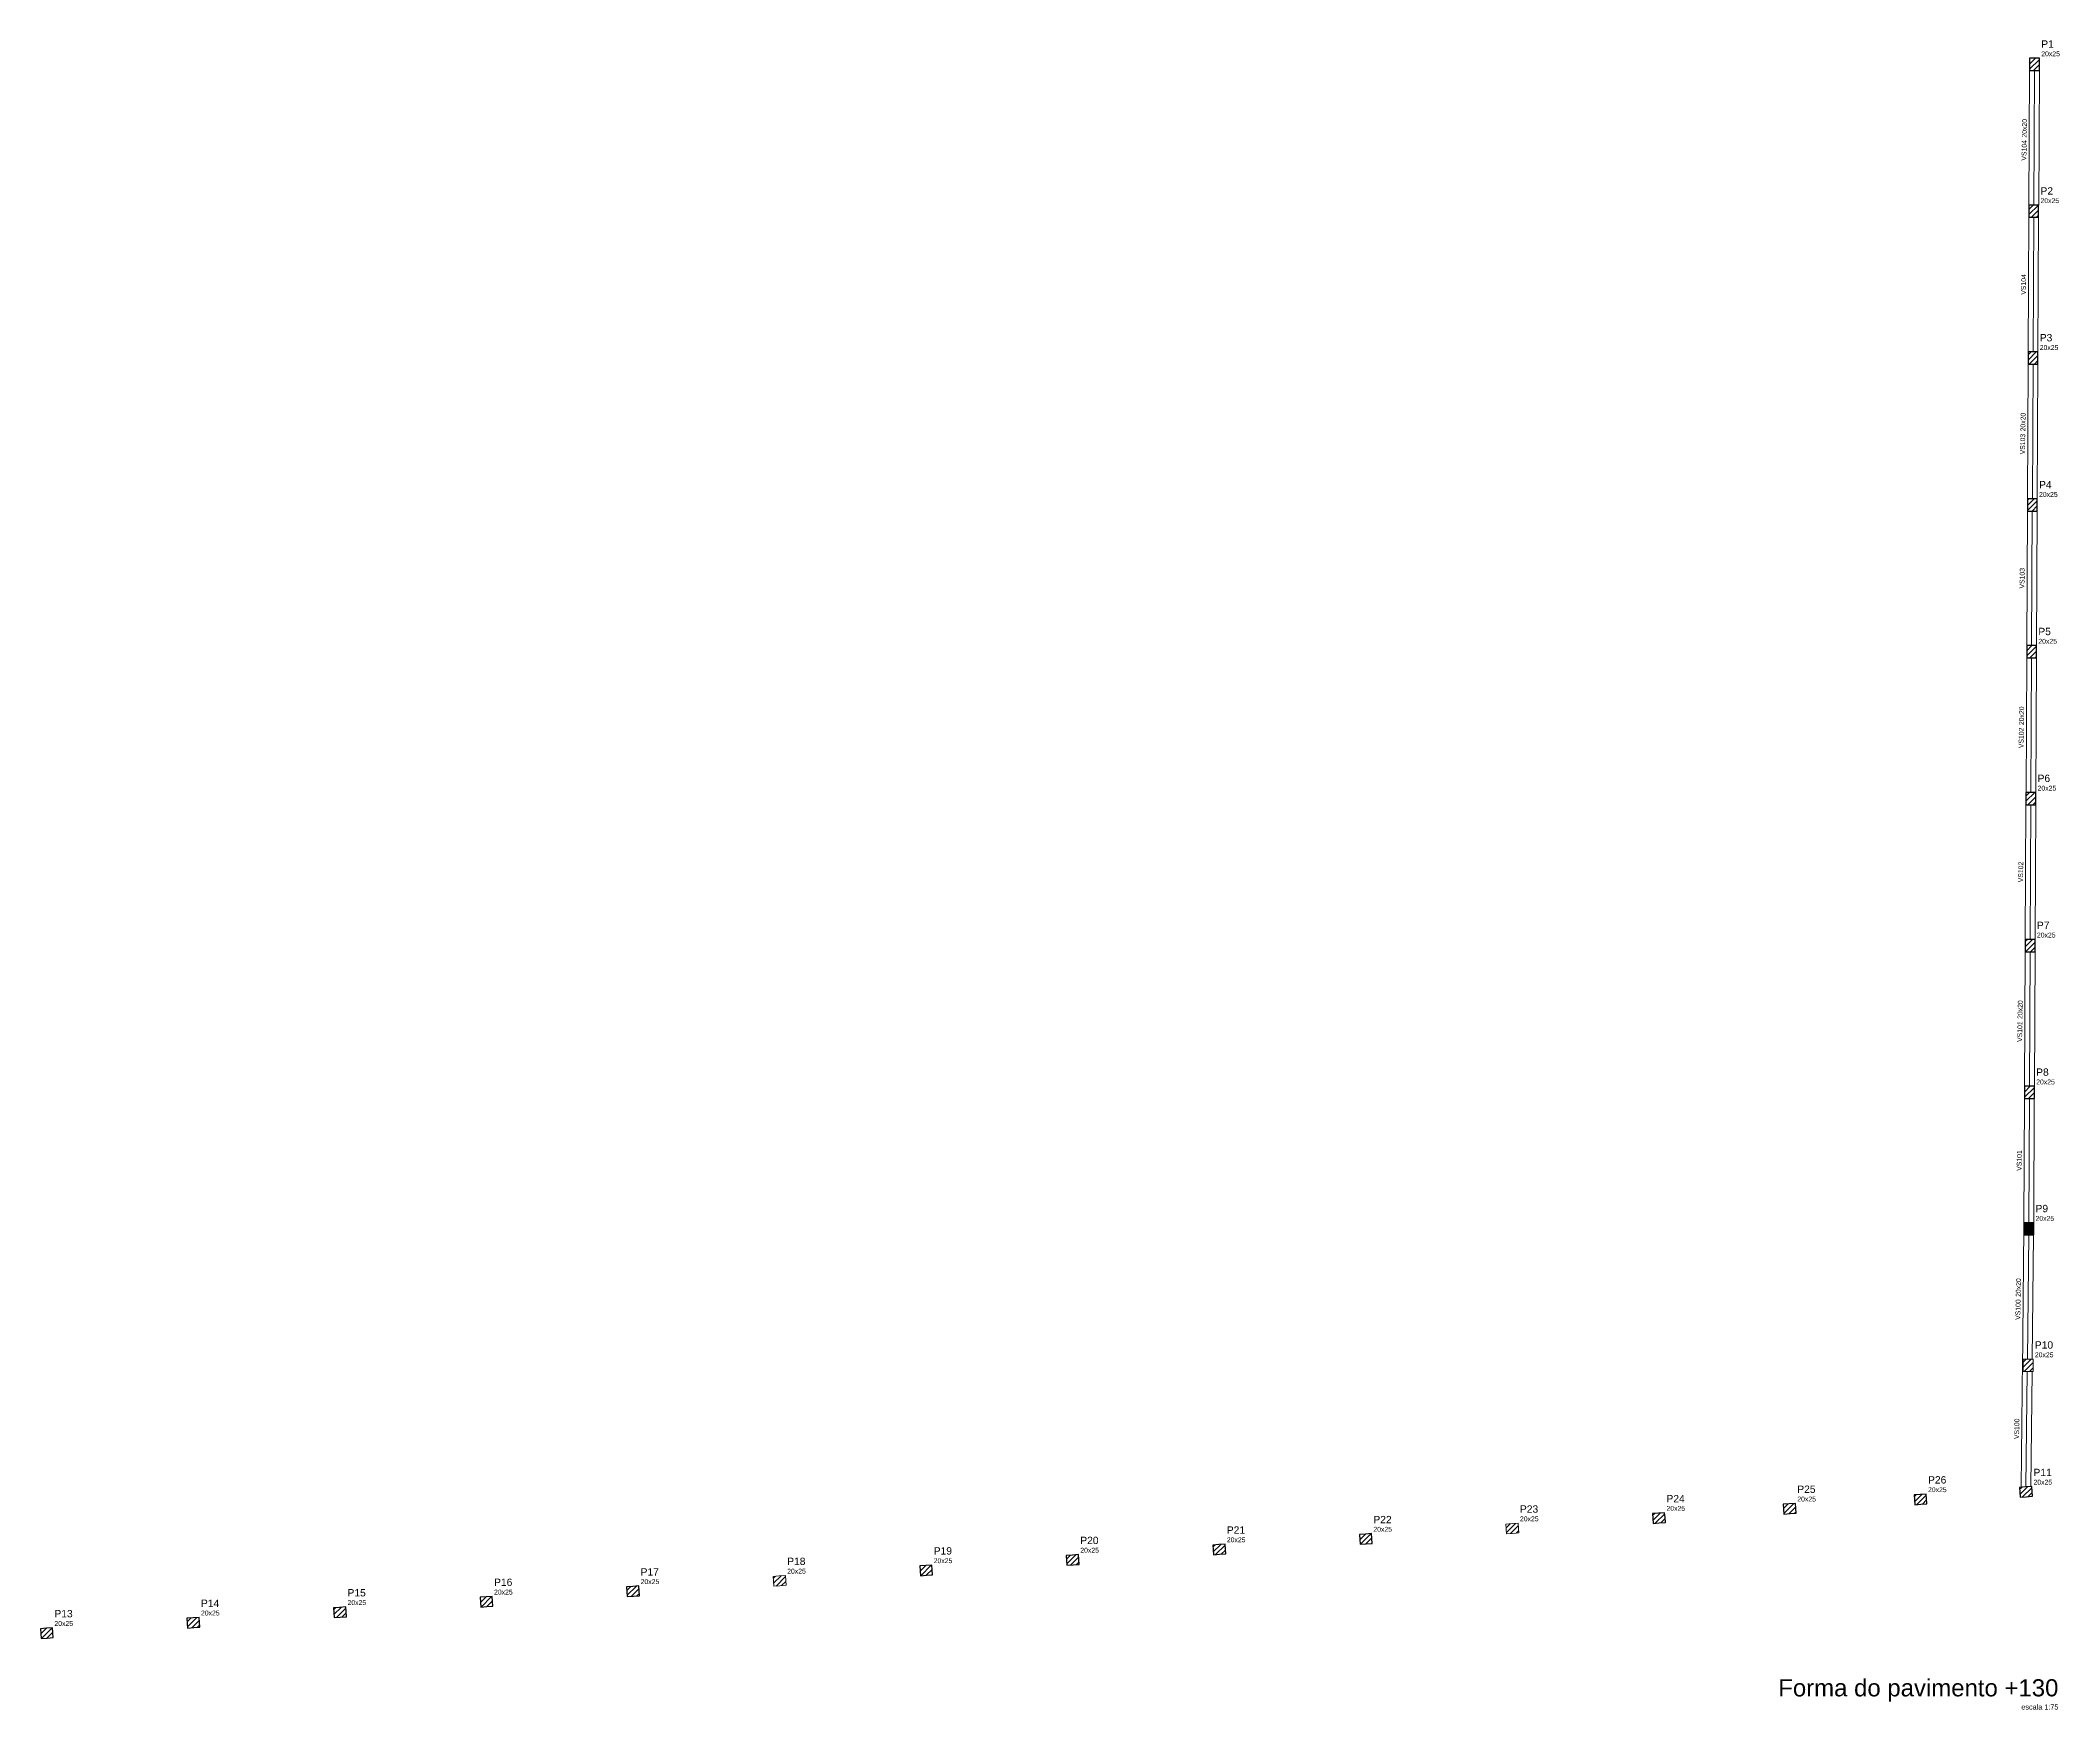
# Model space of a CAD drawing. Header units: millimetres. Extents: x 7 to 580, y -90 to 91.
# Drawn here: x 310.8 to 393.3, y 10.8 to 79 of the extents above; entities that cross this region are included whole.
import ezdxf

# ---------------------------------------------------------------- set-up
doc = ezdxf.new("R2010")
doc.units = ezdxf.units.MM
for name, color, linetype, lineweight in [('FO-Eixos', 5, 'Continuous', 5), ('FO-Hachuras dos pilares', 9, 'Continuous', 5), ('FO-Pilares', 4, 'Continuous', 30), ('FO-Textos das vigas', 7, 'Continuous', 5), ('FO-Textos dos pilares', 7, 'Continuous', 5), ('FO-Títulos', 1, 'Continuous', 20), ('FO-Vigas', 1, 'Continuous', 20)]:
    doc.layers.add(name, color=color, linetype=linetype, lineweight=lineweight)
doc.styles.add('Arial', font='arial.ttf')

msp = doc.modelspace()

# ---------------------------------------------------------------- hatches: boundary and pattern name
at = {"layer": 'FO-Hachuras dos pilares', "linetype": 'Continuous', "true_color": 0x000000}
h = msp.add_hatch(dxfattribs=at)
h.set_pattern_fill('ANSI31', color=18, scale=0.047, style=0)
h.paths.add_polyline_path([(392.073, 77.7935), (392.273, 77.7935), (392.473, 77.7935), (392.473, 78.0435), (392.473, 78.2935), (392.273, 78.2935), (392.073, 78.2935), (392.073, 78.0435)])
h = msp.add_hatch(dxfattribs=at)
h.set_pattern_fill('ANSI31', color=18, scale=0.047, style=0)
h.paths.add_polyline_path([(392.0416, 71.7935), (392.2416, 71.7935), (392.4416, 71.7935), (392.4416, 72.0435), (392.4416, 72.2935), (392.2416, 72.2935), (392.0416, 72.2935), (392.0416, 72.0435)])
h = msp.add_hatch(dxfattribs=at)
h.set_pattern_fill('ANSI31', color=18, scale=0.047, style=0)
h.paths.add_polyline_path([(392.0122, 65.7935), (392.2122, 65.7935), (392.4122, 65.7935), (392.4122, 66.0435), (392.4122, 66.2935), (392.2122, 66.2935), (392.0122, 66.2935), (392.0122, 66.0435)])
h = msp.add_hatch(dxfattribs=at)
h.set_pattern_fill('ANSI31', color=18, scale=0.047, style=0)
h.paths.add_polyline_path([(391.983, 59.7935), (392.183, 59.7935), (392.383, 59.7935), (392.383, 60.0435), (392.383, 60.2935), (392.183, 60.2935), (391.983, 60.2935), (391.983, 60.0435)])
h = msp.add_hatch(dxfattribs=at)
h.set_pattern_fill('ANSI31', color=18, scale=0.047, style=0)
h.paths.add_polyline_path([(391.9536, 53.7935), (392.1536, 53.7935), (392.3536, 53.7935), (392.3536, 54.0435), (392.3536, 54.2935), (392.1536, 54.2935), (391.9536, 54.2935), (391.9536, 54.0435)])
h = msp.add_hatch(dxfattribs=at)
h.set_pattern_fill('ANSI31', color=18, scale=0.047, style=0)
h.paths.add_polyline_path([(391.9244, 47.7935), (392.1244, 47.7935), (392.3244, 47.7935), (392.3244, 48.0435), (392.3244, 48.2935), (392.1244, 48.2935), (391.9244, 48.2935), (391.9244, 48.0435)])
h = msp.add_hatch(dxfattribs=at)
h.set_pattern_fill('ANSI31', color=18, scale=0.047, style=0)
h.paths.add_polyline_path([(391.895, 41.7935), (392.095, 41.7935), (392.295, 41.7935), (392.295, 42.0435), (392.295, 42.2935), (392.095, 42.2935), (391.895, 42.2935), (391.895, 42.0435)])
h = msp.add_hatch(dxfattribs=at)
h.set_pattern_fill('ANSI31', color=18, scale=0.047, style=0)
h.paths.add_polyline_path([(391.8658, 35.7935), (392.0658, 35.7935), (392.2658, 35.7935), (392.2658, 36.0435), (392.2658, 36.2935), (392.0658, 36.2935), (391.8658, 36.2935), (391.8658, 36.0435)])
at = {"layer": 'FO-Hachuras dos pilares', "linetype": 'Continuous'}
msp.add_hatch(color=256, dxfattribs=at).paths.add_polyline_path([(391.8386, 30.2213), (392.0386, 30.2213), (392.2386, 30.2213), (392.2386, 30.4713), (392.2386, 30.7213), (392.0386, 30.7213), (391.8386, 30.7213), (391.8386, 30.4713)])
at = {"layer": 'FO-Hachuras dos pilares', "linetype": 'Continuous', "true_color": 0x000000}
h = msp.add_hatch(dxfattribs=at)
h.set_pattern_fill('ANSI31', color=18, scale=0.047, style=0)
h.paths.add_polyline_path([(391.8114, 24.6489), (392.0114, 24.6489), (392.2114, 24.6489), (392.2114, 24.8989), (392.2114, 25.1489), (392.0114, 25.1489), (391.8114, 25.1489), (391.8114, 24.8989)])
h = msp.add_hatch(dxfattribs=at)
h.set_pattern_fill('ANSI31', color=18, scale=0.047, style=0)
h.paths.add_polyline_path([(391.6576, 19.9095), (391.6719, 19.71), (391.6862, 19.5105), (391.9356, 19.5284), (392.185, 19.5463), (392.1707, 19.7458), (392.1564, 19.9453), (391.907, 19.9274)])
h = msp.add_hatch(dxfattribs=at)
h.set_pattern_fill('ANSI31', color=18, scale=0.047, style=0)
h.paths.add_polyline_path([(382.0101, 19.2208), (382.0244, 19.0214), (382.0387, 18.8219), (382.288, 18.8397), (382.5374, 18.8576), (382.5231, 19.0571), (382.5088, 19.2566), (382.2594, 19.2387)])
h = msp.add_hatch(dxfattribs=at)
h.set_pattern_fill('ANSI31', color=18, scale=0.047, style=0)
h.paths.add_polyline_path([(387.3511, 19.6024), (387.3654, 19.403), (387.3797, 19.2035), (387.629, 19.2213), (387.8784, 19.2392), (387.8641, 19.4387), (387.8498, 19.6382), (387.6004, 19.6203)])
h = msp.add_hatch(dxfattribs=at)
h.set_pattern_fill('ANSI31', color=18, scale=0.047, style=0)
h.paths.add_polyline_path([(370.6843, 18.4118), (370.6986, 18.2124), (370.7129, 18.0129), (370.9622, 18.0307), (371.2116, 18.0486), (371.1973, 18.2481), (371.183, 18.4476), (370.9336, 18.4297)])
h = msp.add_hatch(dxfattribs=at)
h.set_pattern_fill('ANSI31', color=18, scale=0.047, style=0)
h.paths.add_polyline_path([(376.6693, 18.8394), (376.6836, 18.64), (376.6979, 18.4405), (376.9472, 18.4583), (377.1966, 18.4762), (377.1823, 18.6757), (377.168, 18.8752), (376.9186, 18.8573)])
h = msp.add_hatch(dxfattribs=at)
h.set_pattern_fill('ANSI31', color=18, scale=0.047, style=0)
h.paths.add_polyline_path([(358.7145, 17.5568), (358.7288, 17.3574), (358.7431, 17.1579), (358.9924, 17.1757), (359.2418, 17.1936), (359.2275, 17.3931), (359.2132, 17.5926), (358.9638, 17.5747)])
h = msp.add_hatch(dxfattribs=at)
h.set_pattern_fill('ANSI31', color=18, scale=0.047, style=0)
h.paths.add_polyline_path([(364.6995, 17.9842), (364.7138, 17.7848), (364.7281, 17.5853), (364.9774, 17.6031), (365.2268, 17.621), (365.2125, 17.8205), (365.1982, 18.02), (364.9488, 18.0021)])
h = msp.add_hatch(dxfattribs=at)
h.set_pattern_fill('ANSI31', color=18, scale=0.047, style=0)
h.paths.add_polyline_path([(346.7445, 16.7018), (346.7588, 16.5024), (346.7731, 16.3029), (347.0224, 16.3207), (347.2718, 16.3386), (347.2575, 16.5381), (347.2432, 16.7376), (346.9938, 16.7197)])
h = msp.add_hatch(dxfattribs=at)
h.set_pattern_fill('ANSI31', color=18, scale=0.047, style=0)
h.paths.add_polyline_path([(352.7295, 17.1292), (352.7438, 16.9298), (352.7581, 16.7303), (353.0074, 16.7481), (353.2568, 16.766), (353.2425, 16.9655), (353.2282, 17.165), (352.9788, 17.1471)])
h = msp.add_hatch(dxfattribs=at)
h.set_pattern_fill('ANSI31', color=18, scale=0.047, style=0)
h.paths.add_polyline_path([(334.7745, 15.8468), (334.7888, 15.6474), (334.8031, 15.4479), (335.0524, 15.4657), (335.3018, 15.4836), (335.2875, 15.6831), (335.2732, 15.8826), (335.0238, 15.8647)])
h = msp.add_hatch(dxfattribs=at)
h.set_pattern_fill('ANSI31', color=18, scale=0.047, style=0)
h.paths.add_polyline_path([(340.7595, 16.2742), (340.7738, 16.0748), (340.7881, 15.8753), (341.0374, 15.8931), (341.2868, 15.911), (341.2725, 16.1105), (341.2582, 16.31), (341.0088, 16.2921)])
h = msp.add_hatch(dxfattribs=at)
h.set_pattern_fill('ANSI31', color=18, scale=0.047, style=0)
h.paths.add_polyline_path([(322.8047, 14.9916), (322.819, 14.7922), (322.8333, 14.5927), (323.0826, 14.6105), (323.332, 14.6284), (323.3177, 14.8279), (323.3034, 15.0274), (323.054, 15.0095)])
h = msp.add_hatch(dxfattribs=at)
h.set_pattern_fill('ANSI31', color=18, scale=0.047, style=0)
h.paths.add_polyline_path([(328.7895, 15.4192), (328.8038, 15.2198), (328.8181, 15.0203), (329.0674, 15.0381), (329.3168, 15.056), (329.3025, 15.2555), (329.2882, 15.455), (329.0388, 15.4371)])
h = msp.add_hatch(dxfattribs=at)
h.set_pattern_fill('ANSI31', color=18, scale=0.047, style=0)
h.paths.add_polyline_path([(310.8347, 14.1366), (310.849, 13.9372), (310.8633, 13.7377), (311.1126, 13.7555), (311.362, 13.7734), (311.3477, 13.9729), (311.3334, 14.1724), (311.084, 14.1545)])
h = msp.add_hatch(dxfattribs=at)
h.set_pattern_fill('ANSI31', color=18, scale=0.047, style=0)
h.paths.add_polyline_path([(316.8197, 14.5642), (316.834, 14.3648), (316.8483, 14.1653), (317.0976, 14.1831), (317.347, 14.201), (317.3327, 14.4005), (317.3184, 14.6), (317.069, 14.5821)])

# ---------------------------------------------------------------- linework, layer by layer
at = {"layer": 'FO-Eixos'}
for p, q in [((392.2438, 72.2935), (392.2718, 77.7935)), ((392.2134, 66.2935), (392.2414, 71.7935)), ((392.1842, 60.2935), (392.211, 65.7935)), ((392.1548, 54.2935), (392.1816, 59.7935)), ((392.1256, 48.2935), (392.1524, 53.7935)), ((392.0962, 42.2935), (392.123, 47.7935)), ((392.067, 36.2935), (392.0938, 41.7935)), ((392.0398, 30.7213), (392.0646, 35.7935)), ((391.9804, 25.1489), (392.0358, 30.2213)), ((391.9234, 19.9285), (391.975, 24.6489))]:
    msp.add_line(p, q, dxfattribs=at)
at = {"layer": 'FO-Hachuras dos pilares', "color": 18, "linetype": 'Continuous', "true_color": 0x000000}
for points in [[(391.8114, 24.6489), (392.0114, 24.6489), (392.2114, 24.6489), (392.2114, 24.8989), (392.2114, 25.1489), (392.0114, 25.1489), (391.8114, 25.1489), (391.8114, 24.8989), (391.8114, 24.6489)], [(370.6843, 18.4118), (370.6986, 18.2124), (370.7129, 18.0129), (370.9622, 18.0307), (371.2116, 18.0486), (371.1973, 18.2481), (371.183, 18.4476), (370.9336, 18.4297), (370.6843, 18.4118)], [(340.7595, 16.2742), (340.7738, 16.0748), (340.7881, 15.8753), (341.0374, 15.8931), (341.2868, 15.911), (341.2725, 16.1105), (341.2582, 16.31), (341.0088, 16.2921), (340.7595, 16.2742)]]:
    msp.add_lwpolyline(points, close=True, dxfattribs=at)
at = {"layer": 'FO-Pilares'}
for points in [[(392.073, 77.7935), (392.273, 77.7935), (392.473, 77.7935), (392.473, 78.0435), (392.473, 78.2935), (392.273, 78.2935), (392.073, 78.2935), (392.073, 78.0435), (392.073, 77.7935)], [(392.0416, 71.7935), (392.2416, 71.7935), (392.4416, 71.7935), (392.4416, 72.0435), (392.4416, 72.2935), (392.2416, 72.2935), (392.0416, 72.2935), (392.0416, 72.0435), (392.0416, 71.7935)], [(392.0122, 65.7935), (392.2122, 65.7935), (392.4122, 65.7935), (392.4122, 66.0435), (392.4122, 66.2935), (392.2122, 66.2935), (392.0122, 66.2935), (392.0122, 66.0435), (392.0122, 65.7935)], [(391.983, 59.7935), (392.183, 59.7935), (392.383, 59.7935), (392.383, 60.0435), (392.383, 60.2935), (392.183, 60.2935), (391.983, 60.2935), (391.983, 60.0435), (391.983, 59.7935)], [(391.9536, 53.7935), (392.1536, 53.7935), (392.3536, 53.7935), (392.3536, 54.0435), (392.3536, 54.2935), (392.1536, 54.2935), (391.9536, 54.2935), (391.9536, 54.0435), (391.9536, 53.7935)], [(391.9244, 47.7935), (392.1244, 47.7935), (392.3244, 47.7935), (392.3244, 48.0435), (392.3244, 48.2935), (392.1244, 48.2935), (391.9244, 48.2935), (391.9244, 48.0435), (391.9244, 47.7935)], [(391.895, 41.7935), (392.095, 41.7935), (392.295, 41.7935), (392.295, 42.0435), (392.295, 42.2935), (392.095, 42.2935), (391.895, 42.2935), (391.895, 42.0435), (391.895, 41.7935)], [(391.8658, 35.7935), (392.0658, 35.7935), (392.2658, 35.7935), (392.2658, 36.0435), (392.2658, 36.2935), (392.0658, 36.2935), (391.8658, 36.2935), (391.8658, 36.0435), (391.8658, 35.7935)], [(391.8386, 30.2213), (392.0386, 30.2213), (392.2386, 30.2213), (392.2386, 30.4713), (392.2386, 30.7213), (392.0386, 30.7213), (391.8386, 30.7213), (391.8386, 30.4713), (391.8386, 30.2213)], [(391.6576, 19.9095), (391.6719, 19.71), (391.6862, 19.5105), (391.9356, 19.5284), (392.185, 19.5463), (392.1707, 19.7458), (392.1564, 19.9453), (391.907, 19.9274), (391.6576, 19.9095)], [(382.0101, 19.2208), (382.0244, 19.0214), (382.0387, 18.8219), (382.288, 18.8397), (382.5374, 18.8576), (382.5231, 19.0571), (382.5088, 19.2566), (382.2594, 19.2387), (382.0101, 19.2208)], [(387.3511, 19.6024), (387.3654, 19.403), (387.3797, 19.2035), (387.629, 19.2213), (387.8784, 19.2392), (387.8641, 19.4387), (387.8498, 19.6382), (387.6004, 19.6203), (387.3511, 19.6024)], [(376.6693, 18.8394), (376.6836, 18.64), (376.6979, 18.4405), (376.9472, 18.4583), (377.1966, 18.4762), (377.1823, 18.6757), (377.168, 18.8752), (376.9186, 18.8573), (376.6693, 18.8394)], [(358.7145, 17.5568), (358.7288, 17.3574), (358.7431, 17.1579), (358.9924, 17.1757), (359.2418, 17.1936), (359.2275, 17.3931), (359.2132, 17.5926), (358.9638, 17.5747), (358.7145, 17.5568)], [(364.6995, 17.9842), (364.7138, 17.7848), (364.7281, 17.5853), (364.9774, 17.6031), (365.2268, 17.621), (365.2125, 17.8205), (365.1982, 18.02), (364.9488, 18.0021), (364.6995, 17.9842)], [(346.7445, 16.7018), (346.7588, 16.5024), (346.7731, 16.3029), (347.0224, 16.3207), (347.2718, 16.3386), (347.2575, 16.5381), (347.2432, 16.7376), (346.9938, 16.7197), (346.7445, 16.7018)], [(352.7295, 17.1292), (352.7438, 16.9298), (352.7581, 16.7303), (353.0074, 16.7481), (353.2568, 16.766), (353.2425, 16.9655), (353.2282, 17.165), (352.9788, 17.1471), (352.7295, 17.1292)], [(334.7745, 15.8468), (334.7888, 15.6474), (334.8031, 15.4479), (335.0524, 15.4657), (335.3018, 15.4836), (335.2875, 15.6831), (335.2732, 15.8826), (335.0238, 15.8647), (334.7745, 15.8468)], [(322.8047, 14.9916), (322.819, 14.7922), (322.8333, 14.5927), (323.0826, 14.6105), (323.332, 14.6284), (323.3177, 14.8279), (323.3034, 15.0274), (323.054, 15.0095), (322.8047, 14.9916)], [(328.7895, 15.4192), (328.8038, 15.2198), (328.8181, 15.0203), (329.0674, 15.0381), (329.3168, 15.056), (329.3025, 15.2555), (329.2882, 15.455), (329.0388, 15.4371), (328.7895, 15.4192)], [(310.8347, 14.1366), (310.849, 13.9372), (310.8633, 13.7377), (311.1126, 13.7555), (311.362, 13.7734), (311.3477, 13.9729), (311.3334, 14.1724), (311.084, 14.1545), (310.8347, 14.1366)], [(316.8197, 14.5642), (316.834, 14.3648), (316.8483, 14.1653), (317.0976, 14.1831), (317.347, 14.201), (317.3327, 14.4005), (317.3184, 14.6), (317.069, 14.5821), (316.8197, 14.5642)]]:
    msp.add_lwpolyline(points, close=True, dxfattribs=at)
at = {"layer": 'FO-Vigas'}
for p, q in [((392.0438, 72.2935), (392.0718, 77.7935)), ((392.4438, 72.2925), (392.4718, 77.7935)), ((392.0134, 66.2935), (392.0414, 71.7935)), ((392.0414, 71.7935), (392.0414, 71.7945)), ((392.4134, 66.2935), (392.4414, 71.7925)), ((392.4414, 71.7925), (392.4414, 71.7935)), ((391.9842, 60.2935), (392.011, 65.7935)), ((392.3842, 60.2935), (392.411, 65.7935)), ((391.9548, 54.2935), (391.9816, 59.7935)), ((391.9816, 59.7935), (391.9816, 59.7945)), ((392.3548, 54.2935), (392.3816, 59.7925)), ((392.3816, 59.7925), (392.3816, 59.7935)), ((391.9256, 48.2935), (391.9524, 53.7935)), ((391.9524, 53.7935), (391.9524, 53.7945)), ((392.3256, 48.2935), (392.3524, 53.7925)), ((392.3524, 53.7925), (392.3524, 53.7935)), ((391.8962, 42.2935), (391.923, 47.7935)), ((391.923, 47.7935), (391.923, 47.7945)), ((392.2962, 42.2935), (392.323, 47.7925)), ((392.323, 47.7925), (392.323, 47.7935)), ((391.867, 36.2935), (391.8938, 41.7935)), ((391.8938, 41.7935), (391.8938, 41.7945)), ((392.267, 36.2935), (392.2938, 41.7925)), ((392.2938, 41.7925), (392.2938, 41.7935)), ((391.8398, 30.7213), (391.8646, 35.7935)), ((392.2398, 30.7213), (392.2646, 35.7935)), ((391.775, 24.6493), (391.8386, 30.4788)), ((392.1804, 25.1489), (392.2358, 30.2213)), ((391.7233, 19.9142), (391.7805, 25.1536)), ((391.7805, 25.1536), (392.2114, 25.1489)), ((392.2114, 24.6491), (391.775, 24.6493)), ((392.1236, 19.9429), (392.175, 24.6489))]:
    msp.add_line(p, q, dxfattribs=at)

# ---------------------------------------------------------------- texts
at = {"layer": 'FO-Textos das vigas', "char_height": 0.2, "width": 1.2, "rotation": 88.997534, "line_spacing_factor": 0.798, "style": 'Arial'}
for s, insert, attachment_point in [('20x20', (391.958, 75.0445), 7), ('VS104', (391.957, 74.9445), 9), ('VS104', (391.927, 69.0465), 8), ('20x20', (391.898, 63.0455), 7), ('VS103', (391.897, 62.9455), 9), ('VS103', (391.868, 57.0455), 8), ('20x20', (391.839, 51.0455), 7), ('VS102', (391.839, 50.9455), 9), ('VS102', (391.81, 45.0455), 8), ('20x20', (391.78, 39.0455), 7), ('VS101', (391.78, 38.9455), 9), ('VS101', (391.752, 33.2585), 8), ('20x20', (391.708, 27.6905), 7), ('VS100', (391.707, 27.5905), 9), ('VS100', (391.649, 22.3015), 8)]:
    msp.add_mtext(s, dxfattribs=dict(at, insert=insert, attachment_point=attachment_point))
at = {"layer": 'FO-Textos dos pilares', "attachment_point": 7, "line_spacing_factor": 0.798, "style": 'Arial'}
for s, insert, char_height, width in [('20x25', (392.548, 78.3683), 0.2, 1.2), ('P1', (392.548, 78.7183), 0.3, 0.72), ('20x25', (392.517, 72.3683), 0.2, 1.2), ('P2', (392.517, 72.7183), 0.3, 0.72), ('P3', (392.487, 66.7183), 0.3, 0.72), ('20x25', (392.487, 66.3683), 0.2, 1.2), ('20x25', (392.458, 60.3683), 0.2, 1.2), ('P4', (392.458, 60.7183), 0.3, 0.72), ('20x25', (392.429, 54.3683), 0.2, 1.2), ('P5', (392.429, 54.7183), 0.3, 0.72), ('P6', (392.399, 48.7183), 0.3, 0.72), ('20x25', (392.399, 48.3683), 0.2, 1.2), ('P7', (392.37, 42.7183), 0.3, 0.72), ('20x25', (392.37, 42.3683), 0.2, 1.2), ('20x25', (392.341, 36.3683), 0.2, 1.2), ('P8', (392.341, 36.7183), 0.3, 0.72), ('P9', (392.314, 31.1463), 0.3, 0.72), ('20x25', (392.314, 30.7963), 0.2, 1.2), ('P10', (392.286, 25.5743), 0.3, 1.08), ('20x25', (392.286, 25.2243), 0.2, 1.2), ('P11', (392.231, 20.3703), 0.3, 1.08), ('P25', (382.584, 19.6813), 0.3, 1.08), ('20x25', (387.925, 19.7133), 0.2, 1.2), ('P26', (387.925, 20.0633), 0.3, 1.08), ('20x25', (392.231, 20.0203), 0.2, 1.2), ('P23', (371.258, 18.8723), 0.3, 1.08), ('20x25', (377.243, 18.9503), 0.2, 1.2), ('P24', (377.243, 19.3003), 0.3, 1.08), ('20x25', (382.584, 19.3313), 0.2, 1.2), ('P21', (359.288, 18.0173), 0.3, 1.08), ('20x25', (365.273, 18.0953), 0.2, 1.2), ('P22', (365.273, 18.4453), 0.3, 1.08), ('20x25', (371.258, 18.5223), 0.2, 1.2), ('P19', (347.318, 17.1623), 0.3, 1.08), ('20x25', (353.303, 17.2403), 0.2, 1.2), ('P20', (353.303, 17.5903), 0.3, 1.08), ('20x25', (359.288, 17.6673), 0.2, 1.2), ('P17', (335.348, 16.3073), 0.3, 1.08), ('20x25', (341.333, 16.3853), 0.2, 1.2), ('P18', (341.333, 16.7353), 0.3, 1.08), ('20x25', (347.318, 16.8123), 0.2, 1.2), ('P15', (323.378, 15.4523), 0.3, 1.08), ('20x25', (329.363, 15.5303), 0.2, 1.2), ('P16', (329.363, 15.8803), 0.3, 1.08), ('20x25', (335.348, 15.9573), 0.2, 1.2), ('P13', (311.408, 14.5973), 0.3, 1.08), ('20x25', (317.393, 14.6753), 0.2, 1.2), ('P14', (317.393, 15.0253), 0.3, 1.08), ('20x25', (323.378, 15.1023), 0.2, 1.2), ('20x25', (311.408, 14.2473), 0.2, 1.2)]:
    msp.add_mtext(s, dxfattribs=dict(at, insert=insert, char_height=char_height, width=width))
at = {"layer": 'FO-Títulos', "attachment_point": 9, "line_spacing_factor": 0.798, "style": 'Arial'}
for s, insert, char_height, width in [('Forma do pavimento +130', (393.248, 11.1623), 0.7, 19.32), ('escala 1:75', (393.248, 10.8322), 0.2118, 2.79576)]:
    msp.add_mtext(s, dxfattribs=dict(at, insert=insert, char_height=char_height, width=width))

doc.saveas('drawing.dxf')
